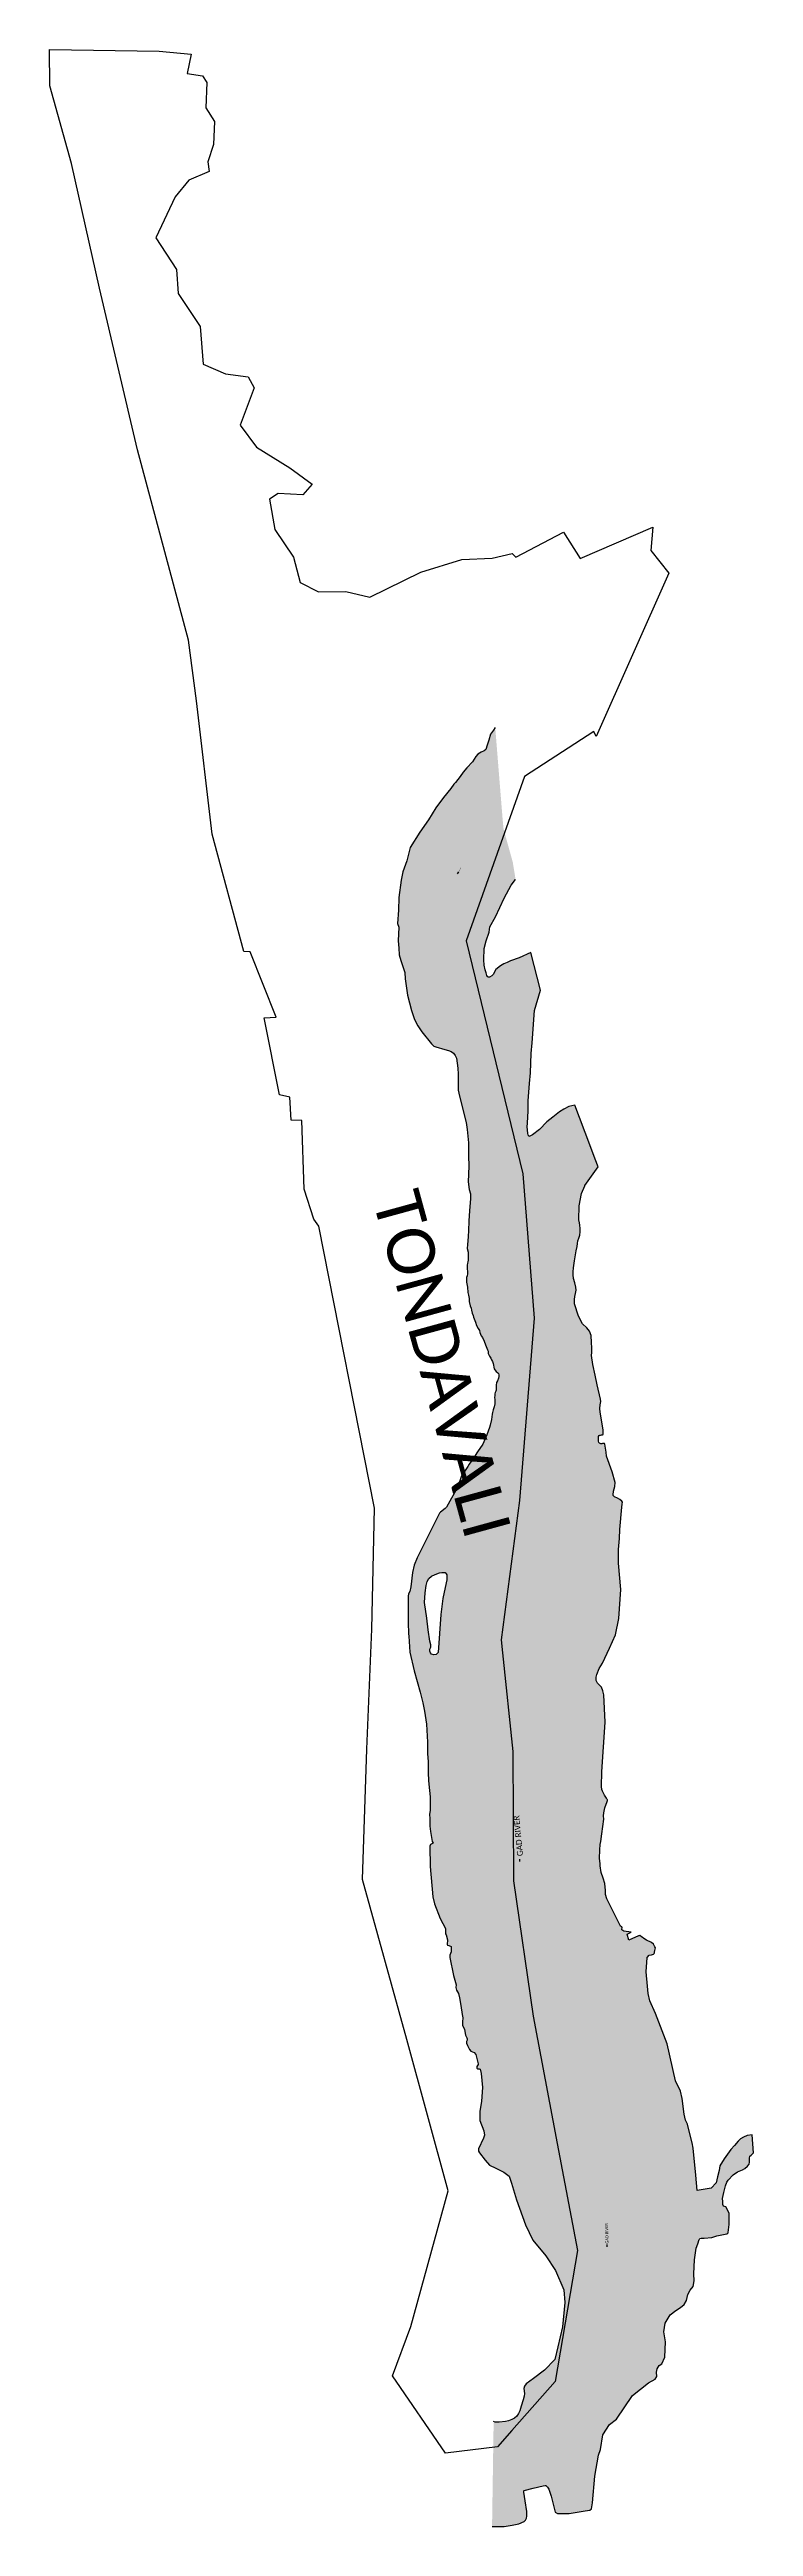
# Model space of a CAD drawing. Header units: metres. Extents: x 333981 to 336375, y 1779072 to 1787486.
import ezdxf

# ---------------------------------------------------------------- set-up
doc = ezdxf.new("R2010")
doc.units = ezdxf.units.M
doc.header["$MEASUREMENT"] = 0
for name, color, linetype in [('ARROW', 7, 'Continuous'), ('RIVER', 4, 'Continuous'), ('RIVER TEXT', 7, 'Continuous'), ('village', 3, 'Continuous'), ('VILLAGE NAME', 250, 'Continuous')]:
    doc.layers.add(name, color=color, linetype=linetype)
doc.styles.get("Standard").update_dxf_attribs({"font": 'simplex.shx'})
doc.dimstyles.get("Standard").update_dxf_attribs({"dimtxt": 0.18, "dimasz": 0.18, "dimexe": 0.18, "dimexo": 0.0625, "dimgap": 0.09, "dimtad": 0, "dimtih": 1, "dimtoh": 1, "dimdec": 4, "dimzin": 0, "dimdsep": 46, "dimtxsty": 'Standard', "dimcen": 0.09, "dimadec": 0, "dimazin": 0, "dimtfac": 1, "dimtdec": 4, "dimtofl": 0, "dimtmove": 0, "dimatfit": 3, "dimfxl": 1, "dimtolj": 1, "dimtzin": 0, "dimarcsym": 0})

msp = doc.modelspace()

# ---------------------------------------------------------------- hatches: boundary and pattern name
at = {"layer": 'RIVER'}
h = msp.add_hatch(dxfattribs=at)
h.set_pattern_fill('DASH', color=256, scale=40)
h.paths.add_polyline_path([(335885.8, 1779418.1), (335909.3, 1779436.8), (335963.5, 1779517), (336017.9, 1779559.6), (336041, 1779572.8), (336046.4, 1779581.8), (336045.4, 1779596.1), (336047.6, 1779608), (336054, 1779619), (336063.1, 1779624.7), (336073, 1779647.5), (336075.8, 1779699.1), (336069.6, 1779733.1), (336074.8, 1779763.2), (336091.1, 1779790.9), (336110.7, 1779805.6), (336126.1, 1779816.1), (336139.4, 1779826.7), (336146.7, 1779840.1), (336151.5, 1779860.1), (336159.2, 1779874.4), (336169.2, 1779886.8), (336173.4, 1779906.5), (336172.3, 1779930), (336174.4, 1779977.5), (336180.3, 1780017.2), (336185.4, 1780032.7), (336190.2, 1780046.6), (336191.4, 1780048.6), (336192.9, 1780050.1), (336197.3, 1780051.8), (336206.8, 1780051.5), (336233.5, 1780053.8), (336239.8, 1780055.7), (336250, 1780059), (336284.6, 1780066.3), (336287.7, 1780068.3), (336289.1, 1780070.8), (336292.4, 1780097.7), (336292.4, 1780109.8), (336291.6, 1780136.2), (336280.3, 1780158.5), (336273.3, 1780160.7), (336270.5, 1780165.8), (336270.6, 1780176.1), (336269.1, 1780186.2), (336273.9, 1780206.9), (336279.3, 1780229.7), (336284.2, 1780241.9), (336289, 1780248.4), (336305.6, 1780266.5), (336321, 1780276.6), (336337.3, 1780283.4), (336345.5, 1780288.1), (336354.2, 1780295.6), (336359.8, 1780302.9), (336361.6, 1780310), (336360.8, 1780323.1), (336362.1, 1780330.6), (336366.4, 1780334), (336374.9, 1780340.9), (336370.2, 1780402.6), (336353.8, 1780400.1), (336340.4, 1780395.1), (336330.7, 1780388.6), (336322.7, 1780381.2), (336310.4, 1780365.8), (336297.3, 1780352.8), (336286, 1780336.3), (336274.9, 1780320.6), (336260.9, 1780297.7), (336258.2, 1780281), (336252.5, 1780260.2), (336247.8, 1780239.3), (336230.4, 1780221.8), (336183.3, 1780212.9), (336178.9, 1780265.8), (336169.4, 1780356.8), (336166.3, 1780375.4), (336156.6, 1780415.4), (336150.3, 1780438.2), (336143.7, 1780452.5), (336139.6, 1780472.6), (336132.5, 1780525.5), (336126.9, 1780550.4), (336110.1, 1780586.1), (336081.4, 1780712.1), (336041.6, 1780814.3), (336022, 1780857.3), (336016.4, 1780882.6), (336015, 1780908), (336010.2, 1780955.9), (336013.8, 1781004.7), (336020, 1781012.8), (336028, 1781013.8), (336035.1, 1781015.9), (336037.2, 1781018), (336038.1, 1781020.4), (336038.2, 1781022.5), (336039.9, 1781028.8), (336041.3, 1781037.6), (336039.3, 1781041.3), (336035.3, 1781050.1), (336027.8, 1781055.5), (336011.6, 1781063.2), (336005.2, 1781067), (335992.4, 1781076.2), (335989.7, 1781079.2), (335988.1, 1781079.3), (335986.4, 1781079), (335983.5, 1781078.4), (335951.1, 1781064.3), (335945, 1781084.7), (335959.1, 1781090.8), (335934.5, 1781094.4), (335927, 1781098.5), (335928.4, 1781107.7), (335925.6, 1781108.9), (335923, 1781111.7), (335909.4, 1781138.1), (335875.9, 1781204.1), (335871.5, 1781219.4), (335871.5, 1781232.9), (335869.1, 1781256.5), (335863.9, 1781274.7), (335857.2, 1781293.2), (335853.8, 1781315.7), (335853.8, 1781324.2), (335851.6, 1781341.2), (335852.1, 1781370.5), (335853.2, 1781388.9), (335855.8, 1781398.5), (335859.1, 1781424.8), (335866.4, 1781475.3), (335864.7, 1781485.6), (335866.2, 1781495.9), (335869.3, 1781513.1), (335877.4, 1781534.8), (335878.3, 1781538.6), (335878.1, 1781540.7), (335877.7, 1781541.9), (335875.4, 1781546), (335868.4, 1781556.7), (335861.4, 1781569.9), (335859.6, 1781575.6), (335858.3, 1781585.2), (335858.8, 1781635.2), (335871, 1781803.8), (335865.6, 1781897.6), (335862.2, 1781910.8), (335857.8, 1781923.7), (335851.3, 1781929.5), (335844.2, 1781936.3), (335839.9, 1781946.3), (335839.5, 1781957.3), (335841.8, 1781966.3), (335850.4, 1781986.5), (335861.6, 1782004.5), (335885.1, 1782055.6), (335905.2, 1782101), (335917, 1782156.8), (335923.8, 1782254.4), (335916.3, 1782344.1), (335916.3, 1782391.2), (335919.7, 1782428.4), (335920.5, 1782458.2), (335927, 1782534.8), (335928.6, 1782545), (335929.3, 1782551), (335927, 1782555.1), (335920.5, 1782560.9), (335912, 1782565.2), (335901.9, 1782569.8), (335898.1, 1782574), (335897.7, 1782576.5), (335898.5, 1782589.1), (335903.3, 1782605.3), (335905, 1782618), (335894, 1782654.7), (335874.9, 1782708.3), (335873.6, 1782721.4), (335869.3, 1782748.7), (335868.4, 1782750.5), (335866.5, 1782751.3), (335863.6, 1782751.2), (335861.3, 1782750.6), (335858.8, 1782749.9), (335856, 1782749.9), (335853.1, 1782750.3), (335851.3, 1782751.5), (335849.4, 1782754.3), (335848.2, 1782758.2), (335847.8, 1782764.6), (335848, 1782771), (335848.4, 1782774.1), (335849.7, 1782777.6), (335852.5, 1782779), (335854.8, 1782779.6), (335858.2, 1782779.8), (335861.5, 1782779.8), (335863.8, 1782781.2), (335863.2, 1782797), (335854, 1782857), (335852.6, 1782869.5), (335853.8, 1782882.2), (335855.4, 1782894), (335855.1, 1782901.8), (335843.3, 1782950.4), (335836, 1782982.9), (335829, 1783019.6), (335824.1, 1783049.5), (335824.8, 1783060.2), (335825.5, 1783076.2), (335824.4, 1783094.4), (335822.5, 1783117.8), (335817.1, 1783132.3), (335807.7, 1783143.7), (335793.4, 1783157.1), (335779.5, 1783183.1), (335766, 1783225.1), (335765.8, 1783239.9), (335766.9, 1783250.6), (335769.2, 1783260.4), (335771.5, 1783271.3), (335771.3, 1783281.6), (335767.8, 1783296.1), (335763.3, 1783311.7), (335761.9, 1783324), (335761.9, 1783333.8), (335763.3, 1783347.9), (335766.7, 1783371.6), (335772.4, 1783405.4), (335774.9, 1783420.2), (335776.7, 1783429.8), (335778.1, 1783439.3), (335780.6, 1783448.4), (335784, 1783458.5), (335786.1, 1783469.6), (335785.6, 1783481.5), (335784.7, 1783491.9), (335783.1, 1783500.6), (335781.5, 1783510.4), (335782.3, 1783558.4), (335790.4, 1783599.6), (335801.1, 1783626.4), (335847.3, 1783690.2), (335842.8, 1783699.8), (335772.1, 1783886.6), (335767.6, 1783900.6), (335746.9, 1783895.5), (335730, 1783886.1), (335714.9, 1783877.6), (335692.1, 1783859.3), (335672.3, 1783843.9), (335646.8, 1783817.4), (335623.1, 1783799.6), (335618.5, 1783796.8), (335612.1, 1783793.9), (335610.6, 1783795.4), (335609.2, 1783798), (335607.5, 1783804.8), (335605.7, 1783826), (335607, 1783839.1), (335608.9, 1783880.6), (335609, 1783915.3), (335613.2, 1783974.2), (335616.6, 1784010.4), (335618.1, 1784042.6), (335618.4, 1784076.1), (335622.7, 1784112.3), (335630.5, 1784221.4), (335651.2, 1784290.3), (335622.8, 1784390.1), (335617.5, 1784418.6), (335577.8, 1784400.1), (335548.5, 1784390.6), (335537.7, 1784384.6), (335526.5, 1784379.8), (335514.5, 1784373), (335498.5, 1784361.3), (335490.2, 1784343.8), (335485.3, 1784338.8), (335477.7, 1784335.2), (335472.7, 1784335.1), (335470, 1784336.7), (335468.3, 1784340.4), (335465.6, 1784349.8), (335462.3, 1784359.9), (335458.9, 1784376.1), (335458, 1784393.4), (335459.1, 1784431.9), (335466, 1784458.1), (335475.7, 1784487.2), (335478.4, 1784505.6), (335497.4, 1784539.5), (335527.2, 1784603.4), (335550.7, 1784647.6), (335566.1, 1784666.1), (335556.5, 1784725.1), (335525.2, 1784837.6), (335522.2, 1784868.1), (335505.7, 1785071.8), (335496.8, 1785183), (335490.6, 1785174.2), (335480.2, 1785159.9), (335474.8, 1785139.3), (335468.9, 1785123), (335464.4, 1785108.2), (335459.4, 1785103.2), (335448.8, 1785098.9), (335437.6, 1785092.5), (335431.1, 1785084.1), (335419.1, 1785066.8), (335400.3, 1785045.7), (335388.2, 1785031.6), (335378.1, 1785016.8), (335361.7, 1784996.3), (335356.6, 1784990.7), (335346.1, 1784975.9), (335321, 1784945.2), (335294.8, 1784909.9), (335269.9, 1784869.3), (335240.6, 1784827.6), (335207.6, 1784775.2), (335196.4, 1784730), (335182.2, 1784692.6), (335176.5, 1784664.8), (335168.7, 1784605.4), (335167.8, 1784562.7), (335164.7, 1784517.1), (335168.9, 1784504.9), (335166.7, 1784458.4), (335168.5, 1784433.9), (335170.2, 1784411.2), (335175.8, 1784391.5), (335189.1, 1784350.9), (335191, 1784329.4), (335198.3, 1784273.3), (335211.9, 1784221.4), (335221.5, 1784194.9), (335226.9, 1784182.4), (335233.5, 1784169.9), (335246.9, 1784148.9), (335280.1, 1784108.7), (335288.5, 1784100.5), (335295.3, 1784097.7), (335325.9, 1784088.8), (335337.7, 1784086.1), (335346.9, 1784082.1), (335354.8, 1784076.2), (335360.9, 1784069), (335365.3, 1784059.3), (335369.9, 1784025.9), (335370.8, 1784005.4), (335370.6, 1783972.2), (335370.9, 1783951.3), (335375, 1783930.9), (335398.1, 1783841.7), (335401.8, 1783817), (335405.9, 1783772), (335405.9, 1783728.3), (335406.7, 1783693.4), (335405.1, 1783639.2), (335408.3, 1783613.3), (335412.5, 1783598.5), (335413, 1783583.5), (335409.3, 1783541), (335407, 1783507), (335406.3, 1783473.2), (335405, 1783454.9), (335404.9, 1783452.9), (335402.6, 1783427), (335401.7, 1783412.7), (335404.5, 1783401), (335405.3, 1783391.7), (335404.9, 1783382.3), (335404.2, 1783374.1), (335403.3, 1783368.1), (335402.3, 1783363.5), (335401.1, 1783356.9), (335400.9, 1783349), (335401, 1783343.1), (335402, 1783336.5), (335402.7, 1783331.4), (335402.5, 1783326.9), (335400.9, 1783320), (335399.4, 1783314.3), (335399.2, 1783308.8), (335399.4, 1783298.9), (335401.4, 1783287.7), (335402.3, 1783282), (335402.5, 1783277.2), (335403.1, 1783268.8), (335403.6, 1783263.5), (335405.8, 1783254.9), (335407.6, 1783243.7), (335408.6, 1783233.3), (335412.1, 1783218.8), (335415, 1783210.4), (335415.8, 1783203.7), (335418.9, 1783193.2), (335421.2, 1783185.5), (335423.4, 1783180.3), (335429.4, 1783163.4), (335433.3, 1783151.2), (335438.9, 1783141.9), (335443.1, 1783134.7), (335444.6, 1783128.1), (335446.4, 1783122.1), (335449.5, 1783116.9), (335453.3, 1783110.6), (335459.4, 1783098.9), (335464.1, 1783086), (335470.9, 1783069.5), (335472.7, 1783064.7), (335473.3, 1783061), (335473.2, 1783056.6), (335477.7, 1783047), (335481.5, 1783041), (335484.6, 1783035.5), (335487.8, 1783028.8), (335489.6, 1783022.1), (335493.3, 1783004.4), (335495.1, 1783000.9), (335500.2, 1782995.5), (335505.4, 1782991.3), (335507.8, 1782988.3), (335508.7, 1782983.8), (335508.9, 1782978.1), (335507.8, 1782972.8), (335504.2, 1782964.2), (335501.3, 1782957.5), (335499.9, 1782948.7), (335500.2, 1782940.2), (335500.2, 1782932.4), (335498.9, 1782928.8), (335496.3, 1782924.6), (335495, 1782919.5), (335495, 1782913.6), (335494.4, 1782906.7), (335494.9, 1782900), (335495.7, 1782895.4), (335495.5, 1782885.9), (335493.3, 1782875.1), (335489.5, 1782865.4), (335487.6, 1782856), (335486.6, 1782850.1), (335483.8, 1782832.2), (335480, 1782812.7), (335476.8, 1782805.7), (335468.2, 1782780.3), (335455.1, 1782748.8), (335436.8, 1782722.9), (335420.3, 1782697.2), (335408.1, 1782680.5), (335403.9, 1782672.6), (335383.1, 1782642.5), (335382, 1782640.5), (335369.1, 1782603.1), (335330.8, 1782534.6), (335327, 1782530.3), (335310.7, 1782517.3), (335307.4, 1782514.2), (335231.7, 1782361.9), (335221.2, 1782338), (335215.4, 1782312.5), (335210.3, 1782263.8), (335205.9, 1782248.2), (335202.3, 1782240), (335200.5, 1782231.8), (335200.4, 1782201.1), (335200.4, 1782166.3), (335200.6, 1782142.3), (335202.4, 1782104.7), (335203.2, 1782096), (335206.3, 1782042.5), (335221.6, 1781979), (335241.2, 1781906.1), (335250.6, 1781869.7), (335256, 1781841.2), (335262.6, 1781797.6), (335266.4, 1781736.2), (335266.4, 1781696.3), (335268.3, 1781670.1), (335268.8, 1781633.1), (335270.3, 1781605.4), (335273.3, 1781572.1), (335275.2, 1781551), (335275.4, 1781505.5), (335273.6, 1781490.5), (335273.9, 1781476.9), (335274.9, 1781465.4), (335274.3, 1781451.4), (335276.9, 1781433.2), (335282.7, 1781399.2), (335285.8, 1781393.2), (335283.1, 1781392.4), (335276.8, 1781389.2), (335274.4, 1781382.8), (335276.1, 1781313.8), (335285.1, 1781211.5), (335290.3, 1781186.8), (335309.8, 1781137.5), (335328.1, 1781103.4), (335328.1, 1781085.4), (335329.5, 1781081.4), (335334.5, 1781065.3), (335334.5, 1781059.4), (335333.6, 1781054.9), (335333.6, 1781049.6), (335334.8, 1781047.2), (335339.3, 1781045.1), (335346.7, 1781042.2), (335347.3, 1781037.1), (335347.3, 1781024.2), (335343, 1781012.6), (335343, 1781004.5), (335355.4, 1780944.2), (335364.2, 1780911.9), (335362.8, 1780903.4), (335365, 1780893.5), (335371.4, 1780882.7), (335375, 1780867.5), (335379.8, 1780841.7), (335384.1, 1780811.6), (335386.8, 1780799.4), (335385.5, 1780786.2), (335385.5, 1780775.6), (335392, 1780760), (335395.7, 1780740.6), (335400.5, 1780732.5), (335401.4, 1780728.9), (335401.4, 1780723.6), (335399.1, 1780719.6), (335399.1, 1780714.3), (335402.1, 1780705.9), (335409.4, 1780692.1), (335413.5, 1780686.6), (335425.5, 1780682.4), (335430.4, 1780675.2), (335438.2, 1780643.6), (335438.2, 1780641), (335434.4, 1780634.2), (335434.4, 1780628.7), (335436.9, 1780627.1), (335441.7, 1780627.1), (335445, 1780625.8), (335449.4, 1780610.3), (335453.6, 1780563.5), (335450, 1780517.3), (335444.8, 1780481.5), (335444.8, 1780451.4), (335457.5, 1780416.3), (335459.8, 1780401.4), (335456.7, 1780391), (335439.8, 1780355.2), (335440.4, 1780347.2), (335443.6, 1780341.3), (335462, 1780316.4), (335477.7, 1780299.7), (335498.3, 1780289.3), (335526.4, 1780276.2), (335544.2, 1780261.8), (335552.5, 1780238.5), (335569.2, 1780181.8), (335599.3, 1780096.6), (335624.2, 1780044.2), (335668.6, 1779991.8), (335701.5, 1779942.1), (335729.9, 1779875.5), (335733.4, 1779832.8), (335725, 1779750), (335710, 1779682.2), (335699.4, 1779639.7), (335664.4, 1779603.6), (335627.1, 1779574.7), (335601.5, 1779556.3), (335595.9, 1779549.1), (335593.6, 1779541.2), (335596.5, 1779523.5), (335595.3, 1779515.3), (335592.1, 1779502.8), (335584.9, 1779480.4), (335580.5, 1779464.5), (335576, 1779456), (335570.2, 1779446.8), (335561.9, 1779439.7), (335553.7, 1779436.1), (335542, 1779431.3), (335531.9, 1779428.9), (335510.6, 1779426.2), (335496.4, 1779426.2), (335491.4, 1779428.2), (335486, 1779072.3), (335527.1, 1779072.3), (335554.7, 1779076.2), (335576.9, 1779081.3), (335595, 1779088.9), (335599.6, 1779094.2), (335603.1, 1779100.6), (335604.5, 1779107.5), (335604.5, 1779123.1), (335598.7, 1779159.3), (335593.6, 1779188.7), (335593.6, 1779193.3), (335595.7, 1779194.9), (335626.2, 1779202.7), (335659.8, 1779209.9), (335666.5, 1779211.1), (335668.6, 1779211.1), (335674.6, 1779205.4), (335678.6, 1779199.4), (335686.7, 1779175.4), (335700, 1779120.9), (335708.4, 1779116.5), (335747.7, 1779116.5), (335802.4, 1779125.4), (335818.3, 1779128), (335824.6, 1779132.5), (335827.9, 1779152.4), (335835.4, 1779242.7), (335847.6, 1779314.4), (335855.1, 1779333.7), (335863.1, 1779383.3)])
h.paths.add_polyline_path([(335287.9, 1782033.1), (335279.6, 1782034.8), (335276.3, 1782039.4), (335274.7, 1782045.7), (335274.7, 1782052.6), (335277.7, 1782059), (335278.3, 1782062.3), (335277.5, 1782067.3), (335274.5, 1782079.3), (335268.6, 1782117.8), (335264.3, 1782157.7), (335256.8, 1782210.8), (335258.9, 1782243.6), (335262.5, 1782268.9), (335265.3, 1782281.8), (335271.6, 1782292.5), (335280.5, 1782300.1), (335292.8, 1782305.8), (335307.4, 1782311.4), (335315.2, 1782313.1), (335321.3, 1782313.1), (335326.1, 1782312.2), (335329.9, 1782308.4), (335331.7, 1782304.5), (335331.7, 1782287.8), (335327.1, 1782262.1), (335318.1, 1782224.3), (335312, 1782169.8), (335302.9, 1782041.1), (335295.6, 1782034.1)], flags=16)
h.paths.add_polyline_path([(335605.6, 1781345.6), (335591.3, 1781494.9), (335543.1, 1781490.3), (335557.3, 1781341)], flags=24)
h.paths.add_polyline_path([(335744.8, 1779389.7), (335755, 1779400.8), (335751.4, 1779404.1), (335741.3, 1779393)], flags=24)
h.paths.add_polyline_path([(335918.3, 1780001.6), (335919.3, 1780016.6), (335914.5, 1780016.9), (335913.5, 1780002)], flags=24)
h.paths.add_polyline_path([(335375.8, 1784692.4), (335382.7, 1784705.7), (335378.4, 1784707.9), (335371.5, 1784694.6)], flags=24)

# ---------------------------------------------------------------- linework, layer by layer
for points in [[(335496.5, 1785182.6), (335496.5, 1785182.6), (335496.5, 1785182.6), (335490.6, 1785174.2), (335480.2, 1785159.9), (335474.8, 1785139.3), (335468.9, 1785123), (335464.4, 1785108.2), (335459.4, 1785103.2), (335448.8, 1785098.9), (335437.6, 1785092.5), (335431.1, 1785084.1), (335419.1, 1785066.8), (335400.3, 1785045.7), (335388.2, 1785031.6), (335378.1, 1785016.8), (335361.7, 1784996.3), (335356.6, 1784990.7), (335346.1, 1784975.9), (335321, 1784945.2), (335294.8, 1784909.9), (335269.9, 1784869.3), (335240.6, 1784827.6), (335207.6, 1784775.2), (335196.4, 1784730), (335182.2, 1784692.6), (335176.5, 1784664.8), (335168.7, 1784605.4), (335167.8, 1784562.7), (335164.7, 1784517.1), (335168.9, 1784504.9), (335166.7, 1784458.4), (335168.5, 1784433.9), (335170.2, 1784411.2), (335175.8, 1784391.5), (335189.1, 1784350.9), (335191, 1784329.4), (335198.3, 1784273.3), (335211.9, 1784221.4), (335221.5, 1784194.9), (335226.9, 1784182.4), (335233.5, 1784169.9), (335246.9, 1784148.9), (335280.1, 1784108.7), (335288.5, 1784100.5), (335295.3, 1784097.7), (335325.9, 1784088.8), (335337.7, 1784086.1), (335346.9, 1784082.1), (335354.8, 1784076.2), (335360.9, 1784069), (335365.3, 1784059.3), (335369.9, 1784025.9), (335370.8, 1784005.4), (335370.6, 1783972.2), (335370.9, 1783951.3), (335375, 1783930.9), (335398.1, 1783841.7), (335401.8, 1783817), (335405.9, 1783772), (335405.9, 1783728.3), (335406.7, 1783693.4), (335405.1, 1783639.2), (335408.3, 1783613.3), (335412.5, 1783598.5), (335413, 1783583.5), (335409.3, 1783541), (335407, 1783507), (335406.3, 1783473.2), (335405, 1783454.9), (335404.9, 1783452.9), (335402.6, 1783427), (335401.7, 1783412.7), (335404.5, 1783401), (335405.3, 1783391.7), (335404.9, 1783382.3), (335404.2, 1783374.1), (335403.3, 1783368.1), (335402.3, 1783363.5), (335401.1, 1783356.9), (335400.9, 1783349), (335401, 1783343.1), (335402, 1783336.5), (335402.7, 1783331.4), (335402.5, 1783326.9), (335400.9, 1783320), (335399.4, 1783314.3), (335399.2, 1783308.8), (335399.4, 1783298.9), (335401.4, 1783287.7), (335402.3, 1783282), (335402.5, 1783277.2), (335403.1, 1783268.8), (335403.6, 1783263.5), (335405.8, 1783254.9), (335407.6, 1783243.7), (335408.6, 1783233.3), (335412.1, 1783218.8), (335415, 1783210.4), (335415.8, 1783203.7), (335418.9, 1783193.2), (335421.2, 1783185.5), (335423.4, 1783180.3), (335429.4, 1783163.4), (335433.3, 1783151.2), (335438.9, 1783141.9), (335443.1, 1783134.7), (335444.6, 1783128.1), (335446.4, 1783122.1), (335449.5, 1783116.9), (335453.3, 1783110.6), (335459.4, 1783098.9), (335464.1, 1783086), (335470.9, 1783069.5), (335472.7, 1783064.7), (335473.3, 1783061), (335473.2, 1783056.6), (335477.7, 1783047), (335481.5, 1783041), (335484.6, 1783035.5), (335487.8, 1783028.8), (335489.6, 1783022.1), (335493.3, 1783004.4), (335495.1, 1783000.9), (335500.2, 1782995.5), (335505.4, 1782991.3), (335507.8, 1782988.3), (335508.7, 1782983.8), (335508.9, 1782978.1), (335507.8, 1782972.8), (335504.2, 1782964.2), (335501.3, 1782957.5), (335499.9, 1782948.7), (335500.2, 1782940.2), (335500.2, 1782932.4), (335498.9, 1782928.8), (335496.3, 1782924.6), (335495, 1782919.5), (335495, 1782913.6), (335494.4, 1782906.7), (335494.9, 1782900), (335495.7, 1782895.4), (335495.5, 1782885.9), (335493.3, 1782875.1), (335489.5, 1782865.4), (335487.6, 1782856), (335486.6, 1782850.1), (335483.8, 1782832.2), (335480, 1782812.7), (335476.8, 1782805.7), (335468.2, 1782780.3), (335455.1, 1782748.8), (335436.8, 1782722.9), (335420.3, 1782697.2), (335408.1, 1782680.5), (335403.9, 1782672.6), (335383.1, 1782642.5), (335382, 1782640.5), (335369.1, 1782603.1), (335330.8, 1782534.6), (335327, 1782530.3), (335310.7, 1782517.3), (335307.4, 1782514.2), (335231.7, 1782361.9), (335221.2, 1782338), (335215.4, 1782312.5), (335210.3, 1782263.8), (335205.9, 1782248.2), (335202.3, 1782240), (335200.5, 1782231.8), (335200.4, 1782201.1), (335200.4, 1782166.3), (335200.6, 1782142.3), (335202.4, 1782104.7), (335203.2, 1782096), (335206.3, 1782042.5), (335221.6, 1781979), (335241.2, 1781906.1), (335250.6, 1781869.7), (335256, 1781841.2), (335262.6, 1781797.6), (335266.4, 1781736.2), (335266.4, 1781696.3), (335268.3, 1781670.1), (335268.8, 1781633.1), (335270.3, 1781605.4), (335273.3, 1781572.1), (335275.2, 1781551), (335275.4, 1781505.5), (335273.6, 1781490.5), (335273.9, 1781476.9), (335274.9, 1781465.4), (335274.3, 1781451.4), (335276.9, 1781433.2), (335282.7, 1781399.2), (335285.8, 1781393.2), (335283.1, 1781392.4), (335276.8, 1781389.2), (335274.4, 1781382.8), (335276.1, 1781313.8), (335285.1, 1781211.5), (335290.3, 1781186.8), (335309.8, 1781137.5), (335328.1, 1781103.4), (335328.1, 1781085.4), (335329.5, 1781081.4), (335334.5, 1781065.3), (335334.5, 1781059.4), (335333.6, 1781054.9), (335333.6, 1781049.6), (335334.8, 1781047.2), (335339.3, 1781045.1), (335346.7, 1781042.2), (335347.3, 1781037.1), (335347.3, 1781024.2), (335343, 1781012.6), (335343, 1781004.5), (335355.4, 1780944.2), (335364.2, 1780911.9), (335362.8, 1780903.4), (335365, 1780893.5), (335371.4, 1780882.7), (335375, 1780867.5), (335379.8, 1780841.7), (335384.1, 1780811.6), (335386.8, 1780799.4), (335385.5, 1780786.2), (335385.5, 1780775.6), (335392, 1780760), (335395.7, 1780740.6), (335400.5, 1780732.5), (335401.4, 1780728.9), (335401.4, 1780723.6), (335399.1, 1780719.6), (335399.1, 1780714.3), (335402.1, 1780705.9), (335409.4, 1780692.1), (335413.5, 1780686.6), (335425.5, 1780682.4), (335430.4, 1780675.2), (335438.2, 1780643.6), (335438.2, 1780641), (335434.4, 1780634.2), (335434.4, 1780628.7), (335436.9, 1780627.1), (335441.7, 1780627.1), (335445, 1780625.8), (335449.4, 1780610.3), (335453.6, 1780563.5), (335450, 1780517.3), (335444.8, 1780481.5), (335444.8, 1780451.4), (335457.5, 1780416.3), (335459.8, 1780401.4), (335456.7, 1780391), (335439.8, 1780355.2), (335440.4, 1780347.2), (335443.6, 1780341.3), (335462, 1780316.4), (335477.7, 1780299.7), (335498.3, 1780289.3), (335526.4, 1780276.2), (335544.2, 1780261.8), (335552.5, 1780238.5), (335569.2, 1780181.8), (335599.3, 1780096.6), (335624.2, 1780044.2), (335668.6, 1779991.8), (335701.5, 1779942.1), (335729.9, 1779875.5), (335733.4, 1779832.8), (335725, 1779750), (335710, 1779682.2), (335699.4, 1779639.7), (335664.4, 1779603.6), (335627.1, 1779574.7), (335601.5, 1779556.3), (335595.9, 1779549.1), (335593.6, 1779541.2), (335596.5, 1779523.5), (335595.3, 1779515.3), (335592.1, 1779502.8), (335584.9, 1779480.4), (335580.5, 1779464.5), (335576, 1779456), (335570.2, 1779446.8), (335561.9, 1779439.7), (335553.7, 1779436.1), (335542, 1779431.3), (335531.9, 1779428.9), (335510.6, 1779426.2), (335496.4, 1779426.2), (335490.9, 1779428.4), (335490.9, 1779428.4)], [(335486, 1779072.3), (335527.1, 1779072.3), (335554.7, 1779076.2), (335576.9, 1779081.3), (335595, 1779088.9), (335599.6, 1779094.2), (335603.1, 1779100.6), (335604.5, 1779107.5), (335604.5, 1779123.1), (335598.7, 1779159.3), (335593.6, 1779188.7), (335593.6, 1779193.3), (335595.7, 1779194.9), (335626.2, 1779202.7), (335659.8, 1779209.9), (335666.5, 1779211.1), (335668.6, 1779211.1), (335674.6, 1779205.4), (335678.6, 1779199.4), (335686.7, 1779175.4), (335700, 1779120.9), (335708.4, 1779116.5), (335747.7, 1779116.5), (335802.4, 1779125.4), (335818.3, 1779128), (335824.6, 1779132.5), (335827.9, 1779152.4), (335835.4, 1779242.7), (335847.6, 1779314.4), (335855.1, 1779333.7), (335863.1, 1779383.3), (335885.8, 1779418.1), (335909.3, 1779436.8), (335963.5, 1779517), (336017.9, 1779559.6), (336041, 1779572.8), (336046.4, 1779581.8), (336045.4, 1779596.1), (336047.6, 1779608), (336054, 1779619), (336063.1, 1779624.7), (336073, 1779647.5), (336075.8, 1779699.1), (336069.6, 1779733.1), (336074.8, 1779763.2), (336091.1, 1779790.9), (336110.7, 1779805.6), (336126.1, 1779816.1), (336139.4, 1779826.7), (336146.7, 1779840.1), (336151.5, 1779860.1), (336159.2, 1779874.4), (336169.2, 1779886.8), (336173.4, 1779906.5), (336172.3, 1779930), (336174.4, 1779977.5), (336180.3, 1780017.2), (336185.4, 1780032.7), (336190.2, 1780046.6), (336191.4, 1780048.6), (336192.9, 1780050.1), (336197.3, 1780051.8), (336206.8, 1780051.5), (336233.5, 1780053.8), (336239.8, 1780055.7), (336250, 1780059), (336284.6, 1780066.3), (336287.7, 1780068.3), (336289.1, 1780070.8), (336292.4, 1780097.7), (336292.4, 1780109.8), (336291.6, 1780136.2), (336280.3, 1780158.5), (336273.3, 1780160.7), (336270.5, 1780165.8), (336270.6, 1780176.1), (336269.1, 1780186.2), (336273.9, 1780206.9), (336279.3, 1780229.7), (336284.2, 1780241.9), (336289, 1780248.4), (336305.6, 1780266.5), (336321, 1780276.6), (336337.3, 1780283.4), (336345.5, 1780288.1), (336354.2, 1780295.6), (336359.8, 1780302.9), (336361.6, 1780310), (336360.8, 1780323.1), (336362.1, 1780330.6), (336366.4, 1780334), (336374.9, 1780340.9), (336370.2, 1780402.6), (336353.8, 1780400.1), (336340.4, 1780395.1), (336330.7, 1780388.6), (336322.7, 1780381.2), (336310.4, 1780365.8), (336297.3, 1780352.8), (336286, 1780336.3), (336274.9, 1780320.6), (336260.9, 1780297.7), (336258.2, 1780281), (336252.5, 1780260.2), (336247.8, 1780239.3), (336230.4, 1780221.8), (336183.3, 1780212.9), (336178.9, 1780265.8), (336169.4, 1780356.8), (336166.3, 1780375.4), (336156.6, 1780415.4), (336150.3, 1780438.2), (336143.7, 1780452.5), (336139.6, 1780472.6), (336132.5, 1780525.5), (336126.9, 1780550.4), (336110.1, 1780586.1), (336081.4, 1780712.1), (336041.6, 1780814.3), (336022, 1780857.3), (336016.4, 1780882.6), (336015, 1780908), (336010.2, 1780955.9), (336013.8, 1781004.7), (336020, 1781012.8), (336028, 1781013.8), (336035.1, 1781015.9), (336037.2, 1781018), (336038.1, 1781020.4), (336038.2, 1781022.5), (336039.9, 1781028.8), (336041.3, 1781037.6), (336039.3, 1781041.3), (336035.3, 1781050.1), (336027.8, 1781055.5), (336011.6, 1781063.2), (336005.2, 1781067), (335992.4, 1781076.2), (335989.7, 1781079.2), (335988.1, 1781079.3), (335986.4, 1781079), (335983.5, 1781078.4), (335951.1, 1781064.3), (335945, 1781084.7), (335959.1, 1781090.8), (335934.5, 1781094.4), (335927, 1781098.5), (335928.4, 1781107.7), (335925.6, 1781108.9), (335923, 1781111.7), (335909.4, 1781138.1), (335875.9, 1781204.1), (335871.5, 1781219.4), (335871.5, 1781232.9), (335869.1, 1781256.5), (335863.9, 1781274.7), (335857.2, 1781293.2), (335853.8, 1781315.7), (335853.8, 1781324.2), (335851.6, 1781341.2), (335852.1, 1781370.5), (335853.2, 1781388.9), (335855.8, 1781398.5), (335859.1, 1781424.8), (335866.4, 1781475.3), (335864.7, 1781485.6), (335866.2, 1781495.9), (335869.3, 1781513.1), (335877.4, 1781534.8), (335878.3, 1781538.6), (335878.1, 1781540.7), (335877.7, 1781541.9), (335875.4, 1781546), (335868.4, 1781556.7), (335861.4, 1781569.9), (335859.6, 1781575.6), (335858.3, 1781585.2), (335858.8, 1781635.2), (335871, 1781803.8), (335865.6, 1781897.6), (335862.2, 1781910.8), (335857.8, 1781923.7), (335851.3, 1781929.5), (335844.2, 1781936.3), (335839.9, 1781946.3), (335839.5, 1781957.3), (335841.8, 1781966.3), (335850.4, 1781986.5), (335861.6, 1782004.5), (335885.1, 1782055.6), (335905.2, 1782101), (335917, 1782156.8), (335923.8, 1782254.4), (335916.3, 1782344.1), (335916.3, 1782391.2), (335919.7, 1782428.4), (335920.5, 1782458.2), (335927, 1782534.8), (335928.6, 1782545), (335929.3, 1782551), (335927, 1782555.1), (335920.5, 1782560.9), (335912, 1782565.2), (335901.9, 1782569.8), (335898.9, 1782573.1), (335898, 1782574.5), (335897.7, 1782576.5), (335898.5, 1782589.1), (335903.3, 1782605.3), (335905, 1782618), (335894, 1782654.7), (335874.9, 1782708.3), (335873.6, 1782721.4), (335869.3, 1782748.7), (335868.4, 1782750.5), (335866.5, 1782751.3), (335863.6, 1782751.2), (335861.3, 1782750.6), (335858.8, 1782749.9), (335856, 1782749.9), (335853.1, 1782750.3), (335851.3, 1782751.5), (335849.4, 1782754.3), (335848.2, 1782758.2), (335847.8, 1782764.6), (335848, 1782771), (335848.4, 1782774.1), (335849.7, 1782777.6), (335852.5, 1782779), (335854.8, 1782779.6), (335858.2, 1782779.8), (335861.5, 1782779.8), (335863.8, 1782781.2), (335863.2, 1782797), (335854, 1782857), (335852.6, 1782869.5), (335853.8, 1782882.2), (335855.4, 1782894), (335855.1, 1782901.8), (335843.3, 1782950.4), (335836, 1782982.9), (335829, 1783019.6), (335824.1, 1783049.5), (335824.8, 1783060.2), (335825.5, 1783076.2), (335824.4, 1783094.4), (335822.5, 1783117.8), (335817.1, 1783132.3), (335807.7, 1783143.7), (335793.4, 1783157.1), (335779.5, 1783183.1), (335766, 1783225.1), (335765.8, 1783239.9), (335766.9, 1783250.6), (335769.2, 1783260.4), (335771.5, 1783271.3), (335771.3, 1783281.6), (335767.8, 1783296.1), (335763.3, 1783311.7), (335761.9, 1783324), (335761.9, 1783333.8), (335763.3, 1783347.9), (335766.7, 1783371.6), (335772.4, 1783405.4), (335774.9, 1783420.2), (335776.7, 1783429.8), (335778.1, 1783439.3), (335780.6, 1783448.4), (335784, 1783458.5), (335786.1, 1783469.6), (335785.6, 1783481.5), (335784.7, 1783491.9), (335783.1, 1783500.6), (335781.5, 1783510.4), (335782.3, 1783558.4), (335790.4, 1783599.6), (335801, 1783626), (335801.4, 1783626.8), (335847.3, 1783690.2), (335836.4, 1783716.6), (335817.9, 1783765.5), (335767.6, 1783900.6), (335746.9, 1783895.5), (335730, 1783886.1), (335714.9, 1783877.6), (335692.1, 1783859.3), (335672.3, 1783843.9), (335646.8, 1783817.4), (335623.1, 1783799.6), (335618.5, 1783796.8), (335612.6, 1783794.1), (335612.2, 1783794.1), (335611.8, 1783794.2), (335610.6, 1783795.4), (335609.2, 1783798), (335607.5, 1783804.8), (335605.7, 1783826), (335607, 1783839.1), (335608.9, 1783880.6), (335609, 1783915.3), (335613.2, 1783974.2), (335616.6, 1784010.4), (335618.1, 1784042.6), (335618.4, 1784076.1), (335622.7, 1784112.3), (335630.5, 1784221.4), (335651.2, 1784290.3), (335617.5, 1784418.6), (335617.5, 1784418.6), (335577.8, 1784400.1), (335548.5, 1784390.6), (335537.7, 1784384.6), (335526.5, 1784379.8), (335514.5, 1784373), (335498.5, 1784361.3), (335490.2, 1784343.8), (335485.3, 1784338.8), (335477.7, 1784335.2), (335472.7, 1784335.1), (335470, 1784336.7), (335468.3, 1784340.4), (335465.6, 1784349.8), (335462.3, 1784359.9), (335458.9, 1784376.1), (335458, 1784393.4), (335459.1, 1784431.9), (335466, 1784458.1), (335475.7, 1784487.2), (335478.4, 1784505.6), (335497.4, 1784539.5), (335527.2, 1784603.4), (335550.7, 1784647.6), (335566.1, 1784666.1), (335566.1, 1784666.1)], [(335265.3, 1782281.8), (335271.6, 1782292.5), (335280.5, 1782300.1), (335292.8, 1782305.8), (335307.4, 1782311.4), (335315.2, 1782313.1), (335321.3, 1782313.1), (335326.1, 1782312.2), (335329.9, 1782308.4), (335331.7, 1782304.5), (335331.7, 1782287.8), (335327.1, 1782262.1), (335318.1, 1782224.3), (335312, 1782169.8), (335302.9, 1782041.1), (335295.6, 1782034.1), (335287.9, 1782033.1), (335279.6, 1782034.8), (335276.3, 1782039.4), (335274.7, 1782045.7), (335274.7, 1782052.6), (335277.7, 1782059), (335278.3, 1782062.3), (335277.5, 1782067.3), (335274.5, 1782079.3), (335268.6, 1782117.8), (335264.3, 1782157.7), (335256.8, 1782210.8), (335258.9, 1782243.6), (335262.5, 1782268.9), (335265.3, 1782281.8)]]:
    msp.add_lwpolyline(points, dxfattribs=at)
at = {"layer": 'village', "color": 3, "true_color": 0x00ff00}
msp.add_polyline3d([(336087.5, 1785706.7, 0), (335840.3, 1785152, 0), (335831.6, 1785169.1, 0), (335596.8, 1785016.6, 0), (335398.4, 1784458.4, 0), (335590.1, 1783666.3, 0), (335628.8, 1783176, 0), (335578.9, 1782557.6, 0), (335516.8, 1782084.4, 0), (335521.6, 1782039.2, 0), (335557, 1781704.4, 0), (335559.1, 1781264.8, 0), (335625.7, 1780805.8, 0), (335707.5, 1780372.9, 0), (335776.1, 1780009.4, 0), (335700, 1779564.2, 0), (335553.7, 1779398.5, 0), (335504.1, 1779342.4, 0), (335327.2, 1779321.3, 0), (335147.3, 1779583.9, 0), (335209.5, 1779751.1, 0), (335336.9, 1780212.5, 0), (335196.1, 1780726.3, 0), (335045.4, 1781270.1, 0), (335059.8, 1781713, 0), (335077.5, 1782119.8, 0), (335086, 1782531, 0), (334897.1, 1783489.6, 0), (334880.6, 1783512.9, 0), (334847.3, 1783615.1, 0), (334839, 1783848.1, 0), (334802.7, 1783849.4, 0), (334799, 1783927.5, 0), (334763.6, 1783934.9, 0), (334710.7, 1784196.7, 0), (334752.5, 1784198.7, 0), (334664.1, 1784420.4, 0), (334642.1, 1784421.9, 0), (334534.3, 1784820.3, 0), (334481.1, 1785273.3, 0), (334453.4, 1785479.8, 0), (334280.9, 1786126.3, 0), (334151.5, 1786675.5, 0), (334056, 1787098.4, 0), (333982.7, 1787362.8, 0), (333981.4, 1787485.7, 0), (334353.8, 1787480.5, 0), (334462.6, 1787470.5, 0), (334448.9, 1787404.7, 0), (334501.9, 1787396.4, 0), (334516.3, 1787373.5, 0), (334512.5, 1787287.3, 0), (334542.5, 1787241.3, 0), (334539.5, 1787163.2, 0), (334520.2, 1787104.1, 0), (334523.9, 1787071.9, 0), (334455.1, 1787041.6, 0), (334409, 1786985.4, 0), (334342.7, 1786846.2, 0), (334413.3, 1786739.1, 0), (334418.7, 1786657.6, 0), (334493.1, 1786545.2, 0), (334503.9, 1786417.4, 0), (334579.7, 1786384, 0), (334657.3, 1786374.4, 0), (334677.6, 1786336.9, 0), (334629.1, 1786209.8, 0), (334685.6, 1786134.9, 0), (334798.2, 1786064.6, 0), (334874, 1786008.9, 0), (334842.9, 1785973.5, 0), (334758.3, 1785977.9, 0), (334729.2, 1785958.3, 0), (334747, 1785855.7, 0), (334810.8, 1785761.5, 0), (334833.8, 1785675.8, 0), (334895.9, 1785643.7, 0), (334988.6, 1785644.7, 0), (335070.5, 1785625.5, 0), (335243.3, 1785711, 0), (335383.4, 1785753.1, 0), (335486, 1785758.1, 0), (335553.8, 1785773.4, 0), (335567.1, 1785761.1, 0), (335728.6, 1785846, 0), (335785.8, 1785757.4, 0), (336033, 1785863, 0), (336026, 1785783.6, 0)], close=True, dxfattribs=at)
msp.add_polyline3d([(336087.5, 1785706.7, 0), (335840.3, 1785152, 0), (335831.6, 1785169.1, 0), (335596.8, 1785016.6, 0), (335398.4, 1784458.4, 0), (335590.1, 1783666.3, 0), (335628.8, 1783176, 0), (335578.9, 1782557.6, 0), (335516.8, 1782084.4, 0), (335521.6, 1782039.2, 0), (335557, 1781704.4, 0), (335559.1, 1781264.8, 0), (335625.7, 1780805.8, 0), (335707.5, 1780372.9, 0), (335776.1, 1780009.4, 0), (335700, 1779564.2, 0), (335553.7, 1779398.5, 0), (335504.1, 1779342.4, 0), (335327.2, 1779321.3, 0), (335147.3, 1779583.9, 0), (335209.5, 1779751.1, 0), (335336.9, 1780212.5, 0), (335196.1, 1780726.3, 0), (335045.4, 1781270.1, 0), (335059.8, 1781713, 0), (335077.5, 1782119.8, 0), (335086, 1782531, 0), (334897.1, 1783489.6, 0), (334880.6, 1783512.9, 0), (334847.3, 1783615.1, 0), (334839, 1783848.1, 0), (334802.7, 1783849.4, 0), (334799, 1783927.5, 0), (334763.6, 1783934.9, 0), (334710.7, 1784196.7, 0), (334752.5, 1784198.7, 0), (334664.1, 1784420.4, 0), (334642.1, 1784421.9, 0), (334534.3, 1784820.3, 0), (334481.1, 1785273.3, 0), (334453.4, 1785479.8, 0), (334280.9, 1786126.3, 0), (334151.5, 1786675.5, 0), (334056, 1787098.4, 0), (333982.7, 1787362.8, 0), (333981.4, 1787485.7, 0), (334353.8, 1787480.5, 0), (334462.6, 1787470.5, 0), (334448.9, 1787404.7, 0), (334501.9, 1787396.4, 0), (334516.3, 1787373.5, 0), (334512.5, 1787287.3, 0), (334542.5, 1787241.3, 0), (334539.5, 1787163.2, 0), (334520.2, 1787104.1, 0), (334523.9, 1787071.9, 0), (334455.1, 1787041.6, 0), (334409, 1786985.4, 0), (334342.7, 1786846.2, 0), (334413.3, 1786739.1, 0), (334418.7, 1786657.6, 0), (334493.1, 1786545.2, 0), (334503.9, 1786417.4, 0), (334579.7, 1786384, 0), (334657.3, 1786374.4, 0), (334677.6, 1786336.9, 0), (334629.1, 1786209.8, 0), (334685.6, 1786134.9, 0), (334798.2, 1786064.6, 0), (334874, 1786008.9, 0), (334842.9, 1785973.5, 0), (334758.3, 1785977.9, 0), (334729.2, 1785958.3, 0), (334747, 1785855.7, 0), (334810.8, 1785761.5, 0), (334833.8, 1785675.8, 0), (334895.9, 1785643.7, 0), (334988.6, 1785644.7, 0), (335070.5, 1785625.5, 0), (335243.3, 1785711, 0), (335383.4, 1785753.1, 0), (335486, 1785758.1, 0), (335553.8, 1785773.4, 0), (335567.1, 1785761.1, 0), (335728.6, 1785846, 0), (335785.8, 1785757.4, 0), (336033, 1785863, 0), (336026, 1785783.6, 0)], close=True, dxfattribs=at)

# ---------------------------------------------------------------- texts
at = {"layer": 'RIVER TEXT', "attachment_point": 1}
for s, width, insert, char_height, rotation in [('\\pxqc;{\\fCalibri|b0|i0|c0|p34;GAD RIVER}', 36.361, (335367.9, 1784684.4), 2, 62.57631), ('\\pxqc;{\\fCalibri|b0|i0|c0|p34;GAD RIVER }', 325.832, (335580.4, 1781255), 20, 95.44243), ('\\pxqc;{\\fCalibri|b0|i0|c0|p34;GAD RIVER}', 138.697, (335872.6, 1779998.1), 10, 91.22805)]:
    msp.add_mtext_dynamic_manual_height_columns(s, width=width, gutter_width=1, heights=[0], dxfattribs=dict(at, insert=insert, char_height=char_height, rotation=rotation))
at = {"layer": 'VILLAGE NAME', "insert": (335234.2, 1783623.6), "char_height": 161.109, "attachment_point": 1, "rotation": 285.33682}
msp.add_mtext_dynamic_manual_height_columns('{\\fCalibri|b0|i0|c0|p34;TONDAVALI}', width=1589.786, gutter_width=805.5, heights=[0], dxfattribs=at)
msp.add_mtext_dynamic_manual_height_columns('{\\fCalibri|b0|i0|c0|p34;TONDAVALI}', width=1589.786, gutter_width=805.5, heights=[0], dxfattribs=at)

# ---------------------------------------------------------------- leaders
at = {"layer": 'ARROW'}
for points in [[(335369, 1784686.2), (335373.1, 1784692.6)], [(335580.7, 1781331.3), (335580.7, 1781338.9)], [(335877.6, 1780022.5), (335877.5, 1780030.1)]]:
    msp.add_leader(points, dimstyle='Standard', override={"dimasz": 3, "dimgap": 0.09, "dimtad": 0}, dxfattribs=at)

doc.saveas('drawing.dxf')
